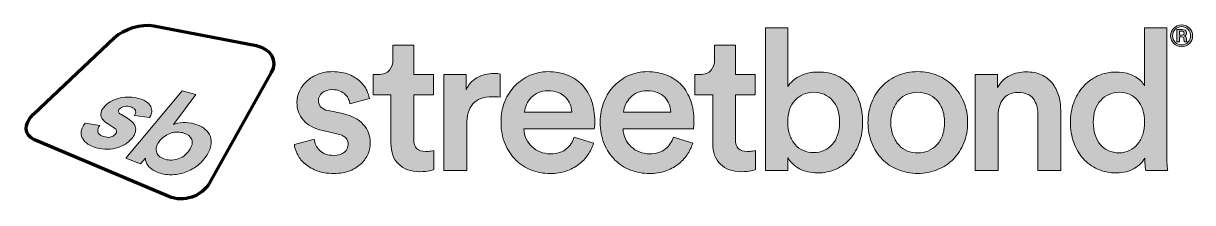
# Model space of a CAD drawing. Header units: inches. Extents: x 1.89 to 7.55, y -6.07 to -5.2.
import ezdxf

# ---------------------------------------------------------------- set-up
doc = ezdxf.new("R2010")
doc.units = ezdxf.units.IN
doc.header["$MEASUREMENT"] = 0
doc.layers.add('Layer 1', color=7, linetype='Continuous', lineweight=0)

# ---------------------------------------------------------------- blocks, each defined once
blk = doc.blocks.new('Block_0')
at = {"layer": 'Layer 1', "true_color": 0x231f20, "transparency": 33554687}
h = blk.add_hatch(color=250, dxfattribs=at)
h.dxf.hatch_style = 2
edge = h.paths.add_edge_path()
edge.add_spline(control_points=[(3.206, -5.7866), (3.2072, -5.7999), (3.2117, -5.8147), (3.2193, -5.831), (3.227, -5.8472), (3.2384, -5.8625), (3.2537, -5.8769), (3.269, -5.8912), (3.2885, -5.9031), (3.312, -5.9127), (3.3356, -5.9223), (3.3643, -5.927), (3.398, -5.927), (3.4273, -5.927), (3.4531, -5.9226), (3.4754, -5.9137), (3.4977, -5.9047), (3.516, -5.8931), (3.5304, -5.8788), (3.5447, -5.8644), (3.5555, -5.8485), (3.5629, -5.831), (3.5702, -5.8135), (3.5738, -5.7958), (3.5738, -5.778), (3.5738, -5.7436), (3.5625, -5.7138), (3.5399, -5.6886), (3.5173, -5.6634), (3.484, -5.6461), (3.4401, -5.6365), (3.4401, -5.6365), (3.3694, -5.6222), (3.3694, -5.6222), (3.3547, -5.619), (3.3432, -5.6133), (3.335, -5.605), (3.3267, -5.5967), (3.3225, -5.5862), (3.3225, -5.5735), (3.3225, -5.5588), (3.3287, -5.5462), (3.3412, -5.5357), (3.3536, -5.5252), (3.3697, -5.52), (3.3894, -5.52), (3.4047, -5.52), (3.4176, -5.5223), (3.4281, -5.5271), (3.4386, -5.5319), (3.4472, -5.5378), (3.4539, -5.5448), (3.4606, -5.5518), (3.4655, -5.5595), (3.4687, -5.5677), (3.4719, -5.576), (3.4741, -5.5833), (3.4754, -5.5897), (3.4754, -5.5897), (3.5691, -5.563), (3.5691, -5.563), (3.5672, -5.5515), (3.5629, -5.5383), (3.5562, -5.5233), (3.5495, -5.5083), (3.5391, -5.4942), (3.5251, -5.4808), (3.5111, -5.4674), (3.4931, -5.4561), (3.4711, -5.4469), (3.4492, -5.4376), (3.4219, -5.433), (3.3894, -5.433), (3.3652, -5.433), (3.3428, -5.437), (3.3221, -5.4449), (3.3013, -5.4529), (3.2834, -5.4637), (3.2681, -5.4774), (3.2528, -5.4911), (3.2407, -5.5071), (3.2318, -5.5252), (3.2228, -5.5434), (3.2184, -5.5626), (3.2184, -5.583), (3.2184, -5.6155), (3.2289, -5.644), (3.2499, -5.6685), (3.2709, -5.6931), (3.3021, -5.7098), (3.3436, -5.7187), (3.3436, -5.7187), (3.4124, -5.734), (3.4124, -5.734), (3.4308, -5.7378), (3.4445, -5.7442), (3.4535, -5.7531), (3.4624, -5.762), (3.4668, -5.7729), (3.4668, -5.7856), (3.4668, -5.8003), (3.4609, -5.8128), (3.4492, -5.8234), (3.4374, -5.8339), (3.42, -5.8391), (3.3971, -5.8391), (3.3671, -5.8391), (3.3443, -5.8312), (3.3287, -5.8152), (3.3131, -5.7993), (3.3044, -5.7808), (3.3025, -5.7598), (3.3025, -5.7598), (3.206, -5.7866), (3.206, -5.7866)], knot_values=[0, 0, 0, 0, 1, 1, 1, 2, 2, 2, 3, 3, 3, 4, 4, 4, 5, 5, 5, 6, 6, 6, 7, 7, 7, 8, 8, 8, 9, 9, 9, 10, 10, 10, 11, 11, 11, 12, 12, 12, 13, 13, 13, 14, 14, 14, 15, 15, 15, 16, 16, 16, 17, 17, 17, 18, 18, 18, 19, 19, 19, 20, 20, 20, 21, 21, 21, 22, 22, 22, 23, 23, 23, 24, 24, 24, 25, 25, 25, 26, 26, 26, 27, 27, 27, 28, 28, 28, 29, 29, 29, 30, 30, 30, 31, 31, 31, 32, 32, 32, 33, 33, 33, 34, 34, 34, 35, 35, 35, 36, 36, 36, 37, 37, 37, 38, 38, 38, 38], degree=3, periodic=0)
edge = h.paths.add_edge_path()
edge.add_spline(control_points=[(3.7838, -5.305), (3.7838, -5.305), (3.6835, -5.305), (3.6835, -5.305), (3.6835, -5.305), (3.6835, -5.3747), (3.6835, -5.3747), (3.6835, -5.3951), (3.6777, -5.4123), (3.6663, -5.4263), (3.6548, -5.4403), (3.6366, -5.4473), (3.6118, -5.4473), (3.6118, -5.4473), (3.5879, -5.4473), (3.5879, -5.4473), (3.5879, -5.4473), (3.5879, -5.5458), (3.5879, -5.5458), (3.5879, -5.5458), (3.6739, -5.5458), (3.6739, -5.5458), (3.6739, -5.5458), (3.6739, -5.7799), (3.6739, -5.7799), (3.6739, -5.8238), (3.6863, -5.8579), (3.7112, -5.8821), (3.736, -5.9063), (3.7701, -5.9184), (3.8134, -5.9184), (3.8338, -5.9184), (3.8494, -5.917), (3.8602, -5.9141), (3.871, -5.9113), (3.8781, -5.9092), (3.8812, -5.9079), (3.8812, -5.9079), (3.8812, -5.8162), (3.8812, -5.8162), (3.8787, -5.8168), (3.8736, -5.8176), (3.866, -5.8186), (3.8583, -5.8195), (3.8507, -5.82), (3.843, -5.82), (3.8226, -5.82), (3.8077, -5.8154), (3.7981, -5.8061), (3.7886, -5.7969), (3.7838, -5.7821), (3.7838, -5.7617), (3.7838, -5.7617), (3.7838, -5.5458), (3.7838, -5.5458), (3.7838, -5.5458), (3.8803, -5.5458), (3.8803, -5.5458), (3.8803, -5.5458), (3.8803, -5.4473), (3.8803, -5.4473), (3.8803, -5.4473), (3.7838, -5.4473), (3.7838, -5.4473), (3.7838, -5.4473), (3.7838, -5.305), (3.7838, -5.305)], knot_values=[0, 0, 0, 0, 1, 1, 1, 2, 2, 2, 3, 3, 3, 4, 4, 4, 5, 5, 5, 6, 6, 6, 7, 7, 7, 8, 8, 8, 9, 9, 9, 10, 10, 10, 11, 11, 11, 12, 12, 12, 13, 13, 13, 14, 14, 14, 15, 15, 15, 16, 16, 16, 17, 17, 17, 18, 18, 18, 19, 19, 19, 20, 20, 20, 21, 21, 21, 22, 22, 22, 22], degree=3, periodic=0)
edge = h.paths.add_edge_path()
edge.add_spline(control_points=[(4.2018, -5.4445), (4.1993, -5.4438), (4.1955, -5.4432), (4.1904, -5.4426), (4.1853, -5.4419), (4.1792, -5.4416), (4.1722, -5.4416), (4.1416, -5.4416), (4.1142, -5.4486), (4.09, -5.4626), (4.0658, -5.4766), (4.0483, -5.4964), (4.0375, -5.5219), (4.0375, -5.5219), (4.0375, -5.4473), (4.0375, -5.4473), (4.0375, -5.4473), (3.9295, -5.4473), (3.9295, -5.4473), (3.9295, -5.4473), (3.9295, -5.9127), (3.9295, -5.9127), (3.9295, -5.9127), (4.0403, -5.9127), (4.0403, -5.9127), (4.0403, -5.9127), (4.0403, -5.691), (4.0403, -5.691), (4.0403, -5.6471), (4.0504, -5.6133), (4.0704, -5.5897), (4.0905, -5.5662), (4.1222, -5.5544), (4.1655, -5.5544), (4.177, -5.5544), (4.1891, -5.5553), (4.2018, -5.5572), (4.2018, -5.5572), (4.2018, -5.4445), (4.2018, -5.4445)], knot_values=[0, 0, 0, 0, 1, 1, 1, 2, 2, 2, 3, 3, 3, 4, 4, 4, 5, 5, 5, 6, 6, 6, 7, 7, 7, 8, 8, 8, 9, 9, 9, 10, 10, 10, 11, 11, 11, 12, 12, 12, 13, 13, 13, 13], degree=3, periodic=0)
edge = h.paths.add_edge_path()
edge.add_spline(control_points=[(4.3203, -5.6289), (4.321, -5.6168), (4.3241, -5.6045), (4.3299, -5.5921), (4.3356, -5.5797), (4.3433, -5.5685), (4.3528, -5.5587), (4.3624, -5.5488), (4.374, -5.5408), (4.3877, -5.5348), (4.4014, -5.5287), (4.4168, -5.5257), (4.434, -5.5257), (4.4531, -5.5257), (4.4697, -5.5286), (4.4837, -5.5343), (4.4977, -5.54), (4.5095, -5.5477), (4.5191, -5.5572), (4.5286, -5.5668), (4.5358, -5.5778), (4.5406, -5.5902), (4.5454, -5.6026), (4.5481, -5.6155), (4.5487, -5.6289), (4.5487, -5.6289), (4.3203, -5.6289), (4.3203, -5.6289)], knot_values=[0, 0, 0, 0, 1, 1, 1, 2, 2, 2, 3, 3, 3, 4, 4, 4, 5, 5, 5, 6, 6, 6, 7, 7, 7, 8, 8, 8, 9, 9, 9, 9], degree=3, periodic=0)
edge = h.paths.add_edge_path()
edge.add_spline(control_points=[(4.5611, -5.7503), (4.5535, -5.7732), (4.5406, -5.7925), (4.5224, -5.8081), (4.5043, -5.8237), (4.4783, -5.8315), (4.4445, -5.8315), (4.4273, -5.8315), (4.4113, -5.8284), (4.3963, -5.8224), (4.3813, -5.8163), (4.3681, -5.8079), (4.3566, -5.7971), (4.3452, -5.7863), (4.3359, -5.7735), (4.3289, -5.7589), (4.3219, -5.7442), (4.3181, -5.728), (4.3175, -5.7101), (4.3175, -5.7101), (4.6576, -5.7101), (4.6576, -5.7101), (4.6583, -5.7088), (4.6589, -5.7049), (4.6596, -5.6982), (4.6602, -5.6915), (4.6605, -5.6837), (4.6605, -5.6748), (4.6605, -5.6378), (4.6554, -5.6045), (4.6452, -5.5749), (4.635, -5.5453), (4.6202, -5.52), (4.6008, -5.4989), (4.5813, -5.4779), (4.5575, -5.4617), (4.5291, -5.4502), (4.5008, -5.4387), (4.4687, -5.433), (4.4331, -5.433), (4.4038, -5.433), (4.3754, -5.4389), (4.348, -5.4507), (4.3206, -5.4625), (4.2964, -5.479), (4.2754, -5.5004), (4.2544, -5.5217), (4.2377, -5.5474), (4.2252, -5.5773), (4.2128, -5.6072), (4.2066, -5.6407), (4.2066, -5.6776), (4.2066, -5.7171), (4.2131, -5.7523), (4.2262, -5.7832), (4.2393, -5.8141), (4.2566, -5.8402), (4.2783, -5.8616), (4.2999, -5.8829), (4.3251, -5.8992), (4.3538, -5.9103), (4.3824, -5.9214), (4.4127, -5.927), (4.4445, -5.927), (4.4726, -5.927), (4.4981, -5.9232), (4.521, -5.9156), (4.5439, -5.9079), (4.5643, -5.8974), (4.5821, -5.884), (4.6, -5.8706), (4.6149, -5.855), (4.6271, -5.8372), (4.6392, -5.8194), (4.6484, -5.8003), (4.6548, -5.7799), (4.6548, -5.7799), (4.5611, -5.7503), (4.5611, -5.7503)], knot_values=[0, 0, 0, 0, 1, 1, 1, 2, 2, 2, 3, 3, 3, 4, 4, 4, 5, 5, 5, 6, 6, 6, 7, 7, 7, 8, 8, 8, 9, 9, 9, 10, 10, 10, 11, 11, 11, 12, 12, 12, 13, 13, 13, 14, 14, 14, 15, 15, 15, 16, 16, 16, 17, 17, 17, 18, 18, 18, 19, 19, 19, 20, 20, 20, 21, 21, 21, 22, 22, 22, 23, 23, 23, 24, 24, 24, 25, 25, 25, 26, 26, 26, 26], degree=3, periodic=0)
edge = h.paths.add_edge_path()
edge.add_spline(control_points=[(4.8003, -5.6289), (4.801, -5.6168), (4.8042, -5.6045), (4.8099, -5.5921), (4.8156, -5.5797), (4.8233, -5.5685), (4.8328, -5.5587), (4.8424, -5.5488), (4.854, -5.5408), (4.8677, -5.5348), (4.8814, -5.5287), (4.8969, -5.5257), (4.9141, -5.5257), (4.9332, -5.5257), (4.9497, -5.5286), (4.9638, -5.5343), (4.9778, -5.54), (4.9896, -5.5477), (4.9991, -5.5572), (5.0087, -5.5668), (5.0158, -5.5778), (5.0206, -5.5902), (5.0254, -5.6026), (5.0281, -5.6155), (5.0287, -5.6289), (5.0287, -5.6289), (4.8003, -5.6289), (4.8003, -5.6289)], knot_values=[0, 0, 0, 0, 1, 1, 1, 2, 2, 2, 3, 3, 3, 4, 4, 4, 5, 5, 5, 6, 6, 6, 7, 7, 7, 8, 8, 8, 9, 9, 9, 9], degree=3, periodic=0)
edge = h.paths.add_edge_path()
edge.add_spline(control_points=[(5.0412, -5.7503), (5.0335, -5.7732), (5.0206, -5.7925), (5.0024, -5.8081), (4.9843, -5.8237), (4.9583, -5.8315), (4.9246, -5.8315), (4.9074, -5.8315), (4.8913, -5.8284), (4.8763, -5.8224), (4.8613, -5.8163), (4.8481, -5.8079), (4.8367, -5.7971), (4.8252, -5.7863), (4.816, -5.7735), (4.8089, -5.7589), (4.8019, -5.7442), (4.7981, -5.728), (4.7975, -5.7101), (4.7975, -5.7101), (5.1377, -5.7101), (5.1377, -5.7101), (5.1383, -5.7088), (5.1389, -5.7049), (5.1396, -5.6982), (5.1402, -5.6915), (5.1405, -5.6837), (5.1405, -5.6748), (5.1405, -5.6378), (5.1354, -5.6045), (5.1252, -5.5749), (5.115, -5.5453), (5.1002, -5.52), (5.0808, -5.4989), (5.0614, -5.4779), (5.0375, -5.4617), (5.0091, -5.4502), (4.9808, -5.4387), (4.9488, -5.433), (4.9131, -5.433), (4.8838, -5.433), (4.8554, -5.4389), (4.8281, -5.4507), (4.8007, -5.4625), (4.7765, -5.479), (4.7554, -5.5004), (4.7344, -5.5217), (4.7177, -5.5474), (4.7053, -5.5773), (4.6928, -5.6072), (4.6866, -5.6407), (4.6866, -5.6776), (4.6866, -5.7171), (4.6932, -5.7523), (4.7062, -5.7832), (4.7193, -5.8141), (4.7366, -5.8402), (4.7583, -5.8616), (4.78, -5.8829), (4.8051, -5.8992), (4.8338, -5.9103), (4.8625, -5.9214), (4.8927, -5.927), (4.9246, -5.927), (4.9526, -5.927), (4.9781, -5.9232), (5.001, -5.9156), (5.024, -5.9079), (5.0443, -5.8974), (5.0622, -5.884), (5.08, -5.8706), (5.095, -5.855), (5.1071, -5.8372), (5.1192, -5.8194), (5.1284, -5.8003), (5.1348, -5.7799), (5.1348, -5.7799), (5.0412, -5.7503), (5.0412, -5.7503)], knot_values=[0, 0, 0, 0, 1, 1, 1, 2, 2, 2, 3, 3, 3, 4, 4, 4, 5, 5, 5, 6, 6, 6, 7, 7, 7, 8, 8, 8, 9, 9, 9, 10, 10, 10, 11, 11, 11, 12, 12, 12, 13, 13, 13, 14, 14, 14, 15, 15, 15, 16, 16, 16, 17, 17, 17, 18, 18, 18, 19, 19, 19, 20, 20, 20, 21, 21, 21, 22, 22, 22, 23, 23, 23, 24, 24, 24, 25, 25, 25, 26, 26, 26, 26], degree=3, periodic=0)
edge = h.paths.add_edge_path()
edge.add_spline(control_points=[(5.3412, -5.305), (5.3412, -5.305), (5.2409, -5.305), (5.2409, -5.305), (5.2409, -5.305), (5.2409, -5.3747), (5.2409, -5.3747), (5.2409, -5.3951), (5.2351, -5.4123), (5.2237, -5.4263), (5.2122, -5.4403), (5.194, -5.4473), (5.1692, -5.4473), (5.1692, -5.4473), (5.1453, -5.4473), (5.1453, -5.4473), (5.1453, -5.4473), (5.1453, -5.5458), (5.1453, -5.5458), (5.1453, -5.5458), (5.2313, -5.5458), (5.2313, -5.5458), (5.2313, -5.5458), (5.2313, -5.7799), (5.2313, -5.7799), (5.2313, -5.8238), (5.2437, -5.8579), (5.2686, -5.8821), (5.2934, -5.9063), (5.3275, -5.9184), (5.3708, -5.9184), (5.3912, -5.9184), (5.4068, -5.917), (5.4176, -5.9141), (5.4285, -5.9113), (5.4355, -5.9092), (5.4387, -5.9079), (5.4387, -5.9079), (5.4387, -5.8162), (5.4387, -5.8162), (5.4361, -5.8168), (5.431, -5.8176), (5.4234, -5.8186), (5.4157, -5.8195), (5.4081, -5.82), (5.4004, -5.82), (5.38, -5.82), (5.3651, -5.8154), (5.3555, -5.8061), (5.346, -5.7969), (5.3412, -5.7821), (5.3412, -5.7617), (5.3412, -5.7617), (5.3412, -5.5458), (5.3412, -5.5458), (5.3412, -5.5458), (5.4377, -5.5458), (5.4377, -5.5458), (5.4377, -5.5458), (5.4377, -5.4473), (5.4377, -5.4473), (5.4377, -5.4473), (5.3412, -5.4473), (5.3412, -5.4473), (5.3412, -5.4473), (5.3412, -5.305), (5.3412, -5.305)], knot_values=[0, 0, 0, 0, 1, 1, 1, 2, 2, 2, 3, 3, 3, 4, 4, 4, 5, 5, 5, 6, 6, 6, 7, 7, 7, 8, 8, 8, 9, 9, 9, 10, 10, 10, 11, 11, 11, 12, 12, 12, 13, 13, 13, 14, 14, 14, 15, 15, 15, 16, 16, 16, 17, 17, 17, 18, 18, 18, 19, 19, 19, 20, 20, 20, 21, 21, 21, 22, 22, 22, 22], degree=3, periodic=0)
edge = h.paths.add_edge_path()
edge.add_spline(control_points=[(5.5949, -5.9127), (5.5949, -5.9127), (5.5949, -5.8506), (5.5949, -5.8506), (5.6083, -5.8729), (5.6272, -5.8907), (5.6517, -5.9041), (5.6763, -5.9175), (5.7051, -5.9242), (5.7382, -5.9242), (5.772, -5.9242), (5.8024, -5.9179), (5.8295, -5.9055), (5.8565, -5.8931), (5.8795, -5.8759), (5.8983, -5.8539), (5.9171, -5.832), (5.9316, -5.8058), (5.9418, -5.7756), (5.9519, -5.7453), (5.957, -5.7127), (5.957, -5.6776), (5.957, -5.6432), (5.9524, -5.6114), (5.9432, -5.5821), (5.9339, -5.5528), (5.9203, -5.5271), (5.9021, -5.5051), (5.8839, -5.4832), (5.8615, -5.466), (5.8347, -5.4535), (5.808, -5.4411), (5.7771, -5.4349), (5.742, -5.4349), (5.7057, -5.4349), (5.675, -5.4419), (5.6498, -5.4559), (5.6246, -5.47), (5.6067, -5.4862), (5.5958, -5.5047), (5.5958, -5.5047), (5.5958, -5.2209), (5.5958, -5.2209), (5.5958, -5.2209), (5.4869, -5.2209), (5.4869, -5.2209), (5.4869, -5.2209), (5.4869, -5.9127), (5.4869, -5.9127), (5.4869, -5.9127), (5.5949, -5.9127), (5.5949, -5.9127)], knot_values=[0, 0, 0, 0, 1, 1, 1, 2, 2, 2, 3, 3, 3, 4, 4, 4, 5, 5, 5, 6, 6, 6, 7, 7, 7, 8, 8, 8, 9, 9, 9, 10, 10, 10, 11, 11, 11, 12, 12, 12, 13, 13, 13, 14, 14, 14, 15, 15, 15, 16, 16, 16, 17, 17, 17, 17], degree=3, periodic=0)
edge = h.paths.add_edge_path()
edge.add_spline(control_points=[(6.6132, -5.6442), (6.6132, -5.6136), (6.6213, -5.5877), (6.6376, -5.5663), (6.6538, -5.545), (6.6779, -5.5343), (6.7097, -5.5343), (6.7448, -5.5343), (6.7694, -5.5443), (6.7838, -5.5644), (6.7981, -5.5845), (6.8053, -5.6088), (6.8053, -5.6375), (6.8053, -5.6375), (6.8053, -5.9127), (6.8053, -5.9127), (6.8053, -5.9127), (6.9161, -5.9127), (6.9161, -5.9127), (6.9161, -5.9127), (6.9161, -5.6184), (6.9161, -5.6184), (6.9161, -5.5929), (6.9126, -5.569), (6.9056, -5.5467), (6.8986, -5.5244), (6.8883, -5.5048), (6.8746, -5.4879), (6.8609, -5.4711), (6.8435, -5.4578), (6.8225, -5.4483), (6.8015, -5.4387), (6.7766, -5.434), (6.748, -5.434), (6.7218, -5.434), (6.6962, -5.4399), (6.671, -5.4516), (6.6459, -5.4634), (6.6256, -5.4827), (6.6104, -5.5094), (6.6104, -5.5094), (6.6104, -5.4473), (6.6104, -5.4473), (6.6104, -5.4473), (6.5024, -5.4473), (6.5024, -5.4473), (6.5024, -5.4473), (6.5024, -5.9127), (6.5024, -5.9127), (6.5024, -5.9127), (6.6132, -5.9127), (6.6132, -5.9127), (6.6132, -5.9127), (6.6132, -5.6442), (6.6132, -5.6442)], knot_values=[0, 0, 0, 0, 1, 1, 1, 2, 2, 2, 3, 3, 3, 4, 4, 4, 5, 5, 5, 6, 6, 6, 7, 7, 7, 8, 8, 8, 9, 9, 9, 10, 10, 10, 11, 11, 11, 12, 12, 12, 13, 13, 13, 14, 14, 14, 15, 15, 15, 16, 16, 16, 17, 17, 17, 18, 18, 18, 18], degree=3, periodic=0)
edge = h.paths.add_edge_path()
edge.add_spline(control_points=[(7.4294, -5.2209), (7.4294, -5.2209), (7.3214, -5.2209), (7.3214, -5.2209), (7.3214, -5.2209), (7.3214, -5.5018), (7.3214, -5.5018), (7.3176, -5.4942), (7.3121, -5.4865), (7.3051, -5.4789), (7.2981, -5.4712), (7.289, -5.4641), (7.2779, -5.4574), (7.2668, -5.4507), (7.2535, -5.4453), (7.2382, -5.4411), (7.223, -5.437), (7.2051, -5.4349), (7.1847, -5.4349), (7.1522, -5.4349), (7.1223, -5.4413), (7.0949, -5.454), (7.0675, -5.4668), (7.0441, -5.4843), (7.0247, -5.5066), (7.0052, -5.5289), (6.9901, -5.5548), (6.9793, -5.5845), (6.9684, -5.6141), (6.963, -5.6455), (6.963, -5.6786), (6.963, -5.7136), (6.9684, -5.7461), (6.9793, -5.7761), (6.9901, -5.806), (7.0052, -5.832), (7.0247, -5.8539), (7.0441, -5.8759), (7.0675, -5.8931), (7.0949, -5.9055), (7.1223, -5.9179), (7.1529, -5.9242), (7.1866, -5.9242), (7.2198, -5.9242), (7.2481, -5.9171), (7.2717, -5.9031), (7.2953, -5.8891), (7.3125, -5.8722), (7.3233, -5.8525), (7.3233, -5.862), (7.3238, -5.8732), (7.3247, -5.8859), (7.3257, -5.8987), (7.3268, -5.9076), (7.3281, -5.9127), (7.3281, -5.9127), (7.4341, -5.9127), (7.4341, -5.9127), (7.4335, -5.9089), (7.4325, -5.899), (7.4313, -5.8831), (7.43, -5.8672), (7.4294, -5.8487), (7.4294, -5.8276), (7.4294, -5.8276), (7.4294, -5.2209), (7.4294, -5.2209)], knot_values=[0, 0, 0, 0, 1, 1, 1, 2, 2, 2, 3, 3, 3, 4, 4, 4, 5, 5, 5, 6, 6, 6, 7, 7, 7, 8, 8, 8, 9, 9, 9, 10, 10, 10, 11, 11, 11, 12, 12, 12, 13, 13, 13, 14, 14, 14, 15, 15, 15, 16, 16, 16, 17, 17, 17, 18, 18, 18, 19, 19, 19, 20, 20, 20, 21, 21, 21, 22, 22, 22, 22], degree=3, periodic=0)
edge = h.paths.add_edge_path()
edge.add_spline(control_points=[(7.5019, -5.2057), (7.4714, -5.2057), (7.4484, -5.2302), (7.4484, -5.259), (7.4484, -5.2887), (7.4723, -5.3124), (7.5018, -5.3124), (7.531, -5.3124), (7.5548, -5.2887), (7.5548, -5.259), (7.5548, -5.2301), (7.5317, -5.2057), (7.5021, -5.2057), (7.5021, -5.2057), (7.5019, -5.2057), (7.5019, -5.2057)], knot_values=[0, 0, 0, 0, 1, 1, 1, 2, 2, 2, 3, 3, 3, 4, 4, 4, 5, 5, 5, 5], degree=3, periodic=0)
edge = h.paths.add_edge_path()
edge.add_spline(control_points=[(7.5018, -5.2146), (7.5267, -5.2146), (7.5452, -5.2351), (7.5452, -5.259), (7.5452, -5.284), (7.5257, -5.3035), (7.5018, -5.3035), (7.4777, -5.3035), (7.458, -5.2837), (7.458, -5.259), (7.458, -5.2348), (7.4769, -5.2146), (7.5016, -5.2146), (7.5016, -5.2146), (7.5018, -5.2146), (7.5018, -5.2146)], knot_values=[0, 0, 0, 0, 1, 1, 1, 2, 2, 2, 3, 3, 3, 4, 4, 4, 5, 5, 5, 5], degree=3, periodic=0)
edge = h.paths.add_edge_path()
edge.add_spline(control_points=[(7.4788, -5.2287), (7.4788, -5.2287), (7.4788, -5.2887), (7.4788, -5.2887), (7.4788, -5.2887), (7.4909, -5.2887), (7.4909, -5.2887), (7.4909, -5.2887), (7.4909, -5.2645), (7.4909, -5.2645), (7.4909, -5.2645), (7.5002, -5.2645), (7.5002, -5.2645), (7.5115, -5.2645), (7.5124, -5.2699), (7.5128, -5.2745), (7.5132, -5.2788), (7.5136, -5.2867), (7.5147, -5.2887), (7.5147, -5.2887), (7.5264, -5.2887), (7.5264, -5.2887), (7.5253, -5.2858), (7.5253, -5.2847), (7.5246, -5.2738), (7.5241, -5.2654), (7.521, -5.262), (7.5156, -5.26), (7.5236, -5.2565), (7.5257, -5.2508), (7.5257, -5.2454), (7.5257, -5.2323), (7.5136, -5.2287), (7.5041, -5.2287), (7.5041, -5.2287), (7.4788, -5.2287), (7.4788, -5.2287)], knot_values=[0, 0, 0, 0, 1, 1, 1, 2, 2, 2, 3, 3, 3, 4, 4, 4, 5, 5, 5, 6, 6, 6, 7, 7, 7, 8, 8, 8, 9, 9, 9, 10, 10, 10, 11, 11, 11, 12, 12, 12, 12], degree=3, periodic=0)
edge = h.paths.add_edge_path()
edge.add_spline(control_points=[(7.5022, -5.2373), (7.5057, -5.2373), (7.5138, -5.2373), (7.5138, -5.2462), (7.5138, -5.2564), (7.5046, -5.2563), (7.5011, -5.2564), (7.5011, -5.2564), (7.4909, -5.2564), (7.4909, -5.2564), (7.4909, -5.2564), (7.4909, -5.2373), (7.4909, -5.2373), (7.4909, -5.2373), (7.5022, -5.2373), (7.5022, -5.2373)], knot_values=[0, 0, 0, 0, 1, 1, 1, 2, 2, 2, 3, 3, 3, 4, 4, 4, 5, 5, 5, 5], degree=3, periodic=0)
edge = h.paths.add_edge_path()
edge.add_spline(control_points=[(5.8099, -5.7866), (5.7863, -5.8127), (5.7564, -5.8257), (5.7201, -5.8257), (5.7022, -5.8257), (5.6857, -5.8224), (5.6704, -5.8157), (5.6551, -5.809), (5.6419, -5.7993), (5.6307, -5.7866), (5.6196, -5.7738), (5.6108, -5.7584), (5.6044, -5.7402), (5.5981, -5.7221), (5.5949, -5.7015), (5.5949, -5.6786), (5.5949, -5.6321), (5.6068, -5.5963), (5.6307, -5.5711), (5.6546, -5.5459), (5.6844, -5.5333), (5.7201, -5.5333), (5.757, -5.5333), (5.7871, -5.5459), (5.8104, -5.5711), (5.8336, -5.5963), (5.8452, -5.6321), (5.8452, -5.6786), (5.8452, -5.7244), (5.8334, -5.7604), (5.8099, -5.7866)], knot_values=[0, 0, 0, 0, 1, 1, 1, 2, 2, 2, 3, 3, 3, 4, 4, 4, 5, 5, 5, 6, 6, 6, 7, 7, 7, 8, 8, 8, 9, 9, 9, 10, 10, 10, 10], degree=3, periodic=0)
edge.add_line((5.8099, -5.7866), (5.8099, -5.7866))
edge = h.paths.add_edge_path()
edge.add_spline(control_points=[(6.1747, -5.8181), (6.159, -5.8117), (6.1454, -5.8023), (6.1336, -5.7899), (6.1218, -5.7775), (6.1122, -5.762), (6.1049, -5.7436), (6.0976, -5.7251), (6.0939, -5.7038), (6.0939, -5.6795), (6.0939, -5.6553), (6.0976, -5.6341), (6.1049, -5.616), (6.1122, -5.5978), (6.1218, -5.5825), (6.1336, -5.5701), (6.1454, -5.5577), (6.159, -5.5485), (6.1747, -5.5424), (6.1903, -5.5364), (6.2067, -5.5333), (6.2239, -5.5333), (6.2411, -5.5333), (6.2575, -5.5364), (6.2731, -5.5424), (6.2887, -5.5485), (6.3026, -5.5577), (6.3147, -5.5701), (6.3268, -5.5825), (6.3363, -5.5978), (6.3433, -5.616), (6.3503, -5.6341), (6.3538, -5.6553), (6.3538, -5.6795), (6.3538, -5.7038), (6.3503, -5.7251), (6.3433, -5.7436), (6.3363, -5.762), (6.3268, -5.7775), (6.3147, -5.7899), (6.3026, -5.8023), (6.2887, -5.8117), (6.2731, -5.8181), (6.2575, -5.8245), (6.2411, -5.8276), (6.2239, -5.8276), (6.2067, -5.8276), (6.1903, -5.8245), (6.1747, -5.8181)], knot_values=[0, 0, 0, 0, 1, 1, 1, 2, 2, 2, 3, 3, 3, 4, 4, 4, 5, 5, 5, 6, 6, 6, 7, 7, 7, 8, 8, 8, 9, 9, 9, 10, 10, 10, 11, 11, 11, 12, 12, 12, 13, 13, 13, 14, 14, 14, 15, 15, 15, 16, 16, 16, 16], degree=3, periodic=0)
edge.add_line((6.1747, -5.8181), (6.1747, -5.8181))
edge = h.paths.add_edge_path()
edge.add_spline(control_points=[(6.1278, -5.4516), (6.0982, -5.4641), (6.0727, -5.4813), (6.0514, -5.5032), (6.03, -5.5252), (6.0133, -5.5512), (6.0012, -5.5811), (5.9891, -5.6111), (5.9831, -5.6439), (5.9831, -5.6795), (5.9831, -5.7152), (5.9891, -5.7482), (6.0012, -5.7784), (6.0133, -5.8087), (6.03, -5.8348), (6.0514, -5.8568), (6.0727, -5.8788), (6.0982, -5.896), (6.1278, -5.9084), (6.1575, -5.9208), (6.1895, -5.927), (6.2239, -5.927), (6.2589, -5.927), (6.2911, -5.9208), (6.3204, -5.9084), (6.3497, -5.896), (6.3752, -5.8788), (6.3968, -5.8568), (6.4185, -5.8348), (6.4354, -5.8087), (6.4475, -5.7784), (6.4596, -5.7482), (6.4656, -5.7152), (6.4656, -5.6795), (6.4656, -5.6439), (6.4596, -5.6111), (6.4475, -5.5811), (6.4354, -5.5512), (6.4185, -5.5252), (6.3968, -5.5032), (6.3752, -5.4813), (6.3497, -5.4641), (6.3204, -5.4516), (6.2911, -5.4392), (6.2589, -5.433), (6.2239, -5.433), (6.1895, -5.433), (6.1575, -5.4392), (6.1278, -5.4516)], knot_values=[0, 0, 0, 0, 1, 1, 1, 2, 2, 2, 3, 3, 3, 4, 4, 4, 5, 5, 5, 6, 6, 6, 7, 7, 7, 8, 8, 8, 9, 9, 9, 10, 10, 10, 11, 11, 11, 12, 12, 12, 13, 13, 13, 14, 14, 14, 15, 15, 15, 16, 16, 16, 16], degree=3, periodic=0)
edge.add_line((6.1278, -5.4516), (6.1278, -5.4516))
edge = h.paths.add_edge_path()
edge.add_spline(control_points=[(7.1097, -5.5725), (7.1336, -5.5464), (7.1637, -5.5333), (7.2, -5.5333), (7.2363, -5.5333), (7.2658, -5.5462), (7.2884, -5.572), (7.311, -5.5978), (7.3223, -5.633), (7.3223, -5.6776), (7.3223, -5.6999), (7.3193, -5.7202), (7.3133, -5.7383), (7.3072, -5.7565), (7.2988, -5.7721), (7.2879, -5.7851), (7.2771, -5.7982), (7.264, -5.8084), (7.2488, -5.8157), (7.2335, -5.823), (7.2169, -5.8267), (7.1991, -5.8267), (7.1608, -5.8267), (7.1304, -5.8132), (7.1078, -5.7861), (7.0852, -5.759), (7.0739, -5.7232), (7.0739, -5.6786), (7.0739, -5.634), (7.0858, -5.5986), (7.1097, -5.5725)], knot_values=[0, 0, 0, 0, 1, 1, 1, 2, 2, 2, 3, 3, 3, 4, 4, 4, 5, 5, 5, 6, 6, 6, 7, 7, 7, 8, 8, 8, 9, 9, 9, 10, 10, 10, 10], degree=3, periodic=0)
edge.add_line((7.1097, -5.5725), (7.1097, -5.5725))
at = {"layer": 'Layer 1'}
for points, knots in [([(7.5019, -5.2057), (7.4714, -5.2057), (7.4484, -5.2302), (7.4484, -5.259), (7.4484, -5.2887), (7.4723, -5.3124), (7.5018, -5.3124), (7.531, -5.3124), (7.5548, -5.2887), (7.5548, -5.259), (7.5548, -5.2301), (7.5317, -5.2057), (7.5021, -5.2057), (7.5021, -5.2057), (7.5019, -5.2057), (7.5019, -5.2057)], [0, 0, 0, 0, 1, 1, 1, 2, 2, 2, 3, 3, 3, 4, 4, 4, 5, 5, 5, 5]), ([(5.5949, -5.9127), (5.5949, -5.9127), (5.5949, -5.8506), (5.5949, -5.8506), (5.6083, -5.8729), (5.6272, -5.8907), (5.6517, -5.9041), (5.6763, -5.9175), (5.7051, -5.9242), (5.7382, -5.9242), (5.772, -5.9242), (5.8024, -5.9179), (5.8295, -5.9055), (5.8565, -5.8931), (5.8795, -5.8759), (5.8983, -5.8539), (5.9171, -5.832), (5.9316, -5.8058), (5.9418, -5.7756), (5.9519, -5.7453), (5.957, -5.7127), (5.957, -5.6776), (5.957, -5.6432), (5.9524, -5.6114), (5.9432, -5.5821), (5.9339, -5.5528), (5.9203, -5.5271), (5.9021, -5.5051), (5.8839, -5.4832), (5.8615, -5.466), (5.8347, -5.4535), (5.808, -5.4411), (5.7771, -5.4349), (5.742, -5.4349), (5.7057, -5.4349), (5.675, -5.4419), (5.6498, -5.4559), (5.6246, -5.47), (5.6067, -5.4862), (5.5958, -5.5047), (5.5958, -5.5047), (5.5958, -5.2209), (5.5958, -5.2209), (5.5958, -5.2209), (5.4869, -5.2209), (5.4869, -5.2209), (5.4869, -5.2209), (5.4869, -5.9127), (5.4869, -5.9127), (5.4869, -5.9127), (5.5949, -5.9127), (5.5949, -5.9127)], [0, 0, 0, 0, 1, 1, 1, 2, 2, 2, 3, 3, 3, 4, 4, 4, 5, 5, 5, 6, 6, 6, 7, 7, 7, 8, 8, 8, 9, 9, 9, 10, 10, 10, 11, 11, 11, 12, 12, 12, 13, 13, 13, 14, 14, 14, 15, 15, 15, 16, 16, 16, 17, 17, 17, 17]), ([(7.4294, -5.2209), (7.4294, -5.2209), (7.3214, -5.2209), (7.3214, -5.2209), (7.3214, -5.2209), (7.3214, -5.5018), (7.3214, -5.5018), (7.3176, -5.4942), (7.3121, -5.4865), (7.3051, -5.4789), (7.2981, -5.4712), (7.289, -5.4641), (7.2779, -5.4574), (7.2668, -5.4507), (7.2535, -5.4453), (7.2382, -5.4411), (7.223, -5.437), (7.2051, -5.4349), (7.1847, -5.4349), (7.1522, -5.4349), (7.1223, -5.4413), (7.0949, -5.454), (7.0675, -5.4668), (7.0441, -5.4843), (7.0247, -5.5066), (7.0052, -5.5289), (6.9901, -5.5548), (6.9793, -5.5845), (6.9684, -5.6141), (6.963, -5.6455), (6.963, -5.6786), (6.963, -5.7136), (6.9684, -5.7461), (6.9793, -5.7761), (6.9901, -5.806), (7.0052, -5.832), (7.0247, -5.8539), (7.0441, -5.8759), (7.0675, -5.8931), (7.0949, -5.9055), (7.1223, -5.9179), (7.1529, -5.9242), (7.1866, -5.9242), (7.2198, -5.9242), (7.2481, -5.9171), (7.2717, -5.9031), (7.2953, -5.8891), (7.3125, -5.8722), (7.3233, -5.8525), (7.3233, -5.862), (7.3238, -5.8732), (7.3247, -5.8859), (7.3257, -5.8987), (7.3268, -5.9076), (7.3281, -5.9127), (7.3281, -5.9127), (7.4341, -5.9127), (7.4341, -5.9127), (7.4335, -5.9089), (7.4325, -5.899), (7.4313, -5.8831), (7.43, -5.8672), (7.4294, -5.8487), (7.4294, -5.8276), (7.4294, -5.8276), (7.4294, -5.2209), (7.4294, -5.2209)], [0, 0, 0, 0, 1, 1, 1, 2, 2, 2, 3, 3, 3, 4, 4, 4, 5, 5, 5, 6, 6, 6, 7, 7, 7, 8, 8, 8, 9, 9, 9, 10, 10, 10, 11, 11, 11, 12, 12, 12, 13, 13, 13, 14, 14, 14, 15, 15, 15, 16, 16, 16, 17, 17, 17, 18, 18, 18, 19, 19, 19, 20, 20, 20, 21, 21, 21, 22, 22, 22, 22]), ([(7.5018, -5.2146), (7.5267, -5.2146), (7.5452, -5.2351), (7.5452, -5.259), (7.5452, -5.284), (7.5257, -5.3035), (7.5018, -5.3035), (7.4777, -5.3035), (7.458, -5.2837), (7.458, -5.259), (7.458, -5.2348), (7.4769, -5.2146), (7.5016, -5.2146), (7.5016, -5.2146), (7.5018, -5.2146), (7.5018, -5.2146)], [0, 0, 0, 0, 1, 1, 1, 2, 2, 2, 3, 3, 3, 4, 4, 4, 5, 5, 5, 5]), ([(7.4788, -5.2287), (7.4788, -5.2287), (7.4788, -5.2887), (7.4788, -5.2887), (7.4788, -5.2887), (7.4909, -5.2887), (7.4909, -5.2887), (7.4909, -5.2887), (7.4909, -5.2645), (7.4909, -5.2645), (7.4909, -5.2645), (7.5002, -5.2645), (7.5002, -5.2645), (7.5115, -5.2645), (7.5124, -5.2699), (7.5128, -5.2745), (7.5132, -5.2788), (7.5136, -5.2867), (7.5147, -5.2887), (7.5147, -5.2887), (7.5264, -5.2887), (7.5264, -5.2887), (7.5253, -5.2858), (7.5253, -5.2847), (7.5246, -5.2738), (7.5241, -5.2654), (7.521, -5.262), (7.5156, -5.26), (7.5236, -5.2565), (7.5257, -5.2508), (7.5257, -5.2454), (7.5257, -5.2323), (7.5136, -5.2287), (7.5041, -5.2287), (7.5041, -5.2287), (7.4788, -5.2287), (7.4788, -5.2287)], [0, 0, 0, 0, 1, 1, 1, 2, 2, 2, 3, 3, 3, 4, 4, 4, 5, 5, 5, 6, 6, 6, 7, 7, 7, 8, 8, 8, 9, 9, 9, 10, 10, 10, 11, 11, 11, 12, 12, 12, 12]), ([(7.5022, -5.2373), (7.5057, -5.2373), (7.5138, -5.2373), (7.5138, -5.2462), (7.5138, -5.2564), (7.5046, -5.2563), (7.5011, -5.2564), (7.5011, -5.2564), (7.4909, -5.2564), (7.4909, -5.2564), (7.4909, -5.2564), (7.4909, -5.2373), (7.4909, -5.2373), (7.4909, -5.2373), (7.5022, -5.2373), (7.5022, -5.2373)], [0, 0, 0, 0, 1, 1, 1, 2, 2, 2, 3, 3, 3, 4, 4, 4, 5, 5, 5, 5]), ([(3.7838, -5.305), (3.7838, -5.305), (3.6835, -5.305), (3.6835, -5.305), (3.6835, -5.305), (3.6835, -5.3747), (3.6835, -5.3747), (3.6835, -5.3951), (3.6777, -5.4123), (3.6663, -5.4263), (3.6548, -5.4403), (3.6366, -5.4473), (3.6118, -5.4473), (3.6118, -5.4473), (3.5879, -5.4473), (3.5879, -5.4473), (3.5879, -5.4473), (3.5879, -5.5458), (3.5879, -5.5458), (3.5879, -5.5458), (3.6739, -5.5458), (3.6739, -5.5458), (3.6739, -5.5458), (3.6739, -5.7799), (3.6739, -5.7799), (3.6739, -5.8238), (3.6863, -5.8579), (3.7112, -5.8821), (3.736, -5.9063), (3.7701, -5.9184), (3.8134, -5.9184), (3.8338, -5.9184), (3.8494, -5.917), (3.8602, -5.9141), (3.871, -5.9113), (3.8781, -5.9092), (3.8812, -5.9079), (3.8812, -5.9079), (3.8812, -5.8162), (3.8812, -5.8162), (3.8787, -5.8168), (3.8736, -5.8176), (3.866, -5.8186), (3.8583, -5.8195), (3.8507, -5.82), (3.843, -5.82), (3.8226, -5.82), (3.8077, -5.8154), (3.7981, -5.8061), (3.7886, -5.7969), (3.7838, -5.7821), (3.7838, -5.7617), (3.7838, -5.7617), (3.7838, -5.5458), (3.7838, -5.5458), (3.7838, -5.5458), (3.8803, -5.5458), (3.8803, -5.5458), (3.8803, -5.5458), (3.8803, -5.4473), (3.8803, -5.4473), (3.8803, -5.4473), (3.7838, -5.4473), (3.7838, -5.4473), (3.7838, -5.4473), (3.7838, -5.305), (3.7838, -5.305)], [0, 0, 0, 0, 1, 1, 1, 2, 2, 2, 3, 3, 3, 4, 4, 4, 5, 5, 5, 6, 6, 6, 7, 7, 7, 8, 8, 8, 9, 9, 9, 10, 10, 10, 11, 11, 11, 12, 12, 12, 13, 13, 13, 14, 14, 14, 15, 15, 15, 16, 16, 16, 17, 17, 17, 18, 18, 18, 19, 19, 19, 20, 20, 20, 21, 21, 21, 22, 22, 22, 22]), ([(5.3412, -5.305), (5.3412, -5.305), (5.2409, -5.305), (5.2409, -5.305), (5.2409, -5.305), (5.2409, -5.3747), (5.2409, -5.3747), (5.2409, -5.3951), (5.2351, -5.4123), (5.2237, -5.4263), (5.2122, -5.4403), (5.194, -5.4473), (5.1692, -5.4473), (5.1692, -5.4473), (5.1453, -5.4473), (5.1453, -5.4473), (5.1453, -5.4473), (5.1453, -5.5458), (5.1453, -5.5458), (5.1453, -5.5458), (5.2313, -5.5458), (5.2313, -5.5458), (5.2313, -5.5458), (5.2313, -5.7799), (5.2313, -5.7799), (5.2313, -5.8238), (5.2437, -5.8579), (5.2686, -5.8821), (5.2934, -5.9063), (5.3275, -5.9184), (5.3708, -5.9184), (5.3912, -5.9184), (5.4068, -5.917), (5.4176, -5.9141), (5.4285, -5.9113), (5.4355, -5.9092), (5.4387, -5.9079), (5.4387, -5.9079), (5.4387, -5.8162), (5.4387, -5.8162), (5.4361, -5.8168), (5.431, -5.8176), (5.4234, -5.8186), (5.4157, -5.8195), (5.4081, -5.82), (5.4004, -5.82), (5.38, -5.82), (5.3651, -5.8154), (5.3555, -5.8061), (5.346, -5.7969), (5.3412, -5.7821), (5.3412, -5.7617), (5.3412, -5.7617), (5.3412, -5.5458), (5.3412, -5.5458), (5.3412, -5.5458), (5.4377, -5.5458), (5.4377, -5.5458), (5.4377, -5.5458), (5.4377, -5.4473), (5.4377, -5.4473), (5.4377, -5.4473), (5.3412, -5.4473), (5.3412, -5.4473), (5.3412, -5.4473), (5.3412, -5.305), (5.3412, -5.305)], [0, 0, 0, 0, 1, 1, 1, 2, 2, 2, 3, 3, 3, 4, 4, 4, 5, 5, 5, 6, 6, 6, 7, 7, 7, 8, 8, 8, 9, 9, 9, 10, 10, 10, 11, 11, 11, 12, 12, 12, 13, 13, 13, 14, 14, 14, 15, 15, 15, 16, 16, 16, 17, 17, 17, 18, 18, 18, 19, 19, 19, 20, 20, 20, 21, 21, 21, 22, 22, 22, 22]), ([(3.206, -5.7866), (3.2072, -5.7999), (3.2117, -5.8147), (3.2193, -5.831), (3.227, -5.8472), (3.2384, -5.8625), (3.2537, -5.8769), (3.269, -5.8912), (3.2885, -5.9031), (3.312, -5.9127), (3.3356, -5.9223), (3.3643, -5.927), (3.398, -5.927), (3.4273, -5.927), (3.4531, -5.9226), (3.4754, -5.9137), (3.4977, -5.9047), (3.516, -5.8931), (3.5304, -5.8788), (3.5447, -5.8644), (3.5555, -5.8485), (3.5629, -5.831), (3.5702, -5.8135), (3.5738, -5.7958), (3.5738, -5.778), (3.5738, -5.7436), (3.5625, -5.7138), (3.5399, -5.6886), (3.5173, -5.6634), (3.484, -5.6461), (3.4401, -5.6365), (3.4401, -5.6365), (3.3694, -5.6222), (3.3694, -5.6222), (3.3547, -5.619), (3.3432, -5.6133), (3.335, -5.605), (3.3267, -5.5967), (3.3225, -5.5862), (3.3225, -5.5735), (3.3225, -5.5588), (3.3287, -5.5462), (3.3412, -5.5357), (3.3536, -5.5252), (3.3697, -5.52), (3.3894, -5.52), (3.4047, -5.52), (3.4176, -5.5223), (3.4281, -5.5271), (3.4386, -5.5319), (3.4472, -5.5378), (3.4539, -5.5448), (3.4606, -5.5518), (3.4655, -5.5595), (3.4687, -5.5677), (3.4719, -5.576), (3.4741, -5.5833), (3.4754, -5.5897), (3.4754, -5.5897), (3.5691, -5.563), (3.5691, -5.563), (3.5672, -5.5515), (3.5629, -5.5383), (3.5562, -5.5233), (3.5495, -5.5083), (3.5391, -5.4942), (3.5251, -5.4808), (3.5111, -5.4674), (3.4931, -5.4561), (3.4711, -5.4469), (3.4492, -5.4376), (3.4219, -5.433), (3.3894, -5.433), (3.3652, -5.433), (3.3428, -5.437), (3.3221, -5.4449), (3.3013, -5.4529), (3.2834, -5.4637), (3.2681, -5.4774), (3.2528, -5.4911), (3.2407, -5.5071), (3.2318, -5.5252), (3.2228, -5.5434), (3.2184, -5.5626), (3.2184, -5.583), (3.2184, -5.6155), (3.2289, -5.644), (3.2499, -5.6685), (3.2709, -5.6931), (3.3021, -5.7098), (3.3436, -5.7187), (3.3436, -5.7187), (3.4124, -5.734), (3.4124, -5.734), (3.4308, -5.7378), (3.4445, -5.7442), (3.4535, -5.7531), (3.4624, -5.762), (3.4668, -5.7729), (3.4668, -5.7856), (3.4668, -5.8003), (3.4609, -5.8128), (3.4492, -5.8234), (3.4374, -5.8339), (3.42, -5.8391), (3.3971, -5.8391), (3.3671, -5.8391), (3.3443, -5.8312), (3.3287, -5.8152), (3.3131, -5.7993), (3.3044, -5.7808), (3.3025, -5.7598), (3.3025, -5.7598), (3.206, -5.7866), (3.206, -5.7866)], [0, 0, 0, 0, 1, 1, 1, 2, 2, 2, 3, 3, 3, 4, 4, 4, 5, 5, 5, 6, 6, 6, 7, 7, 7, 8, 8, 8, 9, 9, 9, 10, 10, 10, 11, 11, 11, 12, 12, 12, 13, 13, 13, 14, 14, 14, 15, 15, 15, 16, 16, 16, 17, 17, 17, 18, 18, 18, 19, 19, 19, 20, 20, 20, 21, 21, 21, 22, 22, 22, 23, 23, 23, 24, 24, 24, 25, 25, 25, 26, 26, 26, 27, 27, 27, 28, 28, 28, 29, 29, 29, 30, 30, 30, 31, 31, 31, 32, 32, 32, 33, 33, 33, 34, 34, 34, 35, 35, 35, 36, 36, 36, 37, 37, 37, 38, 38, 38, 38]), ([(4.5611, -5.7503), (4.5535, -5.7732), (4.5406, -5.7925), (4.5224, -5.8081), (4.5043, -5.8237), (4.4783, -5.8315), (4.4445, -5.8315), (4.4273, -5.8315), (4.4113, -5.8284), (4.3963, -5.8224), (4.3813, -5.8163), (4.3681, -5.8079), (4.3566, -5.7971), (4.3452, -5.7863), (4.3359, -5.7735), (4.3289, -5.7589), (4.3219, -5.7442), (4.3181, -5.728), (4.3175, -5.7101), (4.3175, -5.7101), (4.6576, -5.7101), (4.6576, -5.7101), (4.6583, -5.7088), (4.6589, -5.7049), (4.6596, -5.6982), (4.6602, -5.6915), (4.6605, -5.6837), (4.6605, -5.6748), (4.6605, -5.6378), (4.6554, -5.6045), (4.6452, -5.5749), (4.635, -5.5453), (4.6202, -5.52), (4.6008, -5.4989), (4.5813, -5.4779), (4.5575, -5.4617), (4.5291, -5.4502), (4.5008, -5.4387), (4.4687, -5.433), (4.4331, -5.433), (4.4038, -5.433), (4.3754, -5.4389), (4.348, -5.4507), (4.3206, -5.4625), (4.2964, -5.479), (4.2754, -5.5004), (4.2544, -5.5217), (4.2377, -5.5474), (4.2252, -5.5773), (4.2128, -5.6072), (4.2066, -5.6407), (4.2066, -5.6776), (4.2066, -5.7171), (4.2131, -5.7523), (4.2262, -5.7832), (4.2393, -5.8141), (4.2566, -5.8402), (4.2783, -5.8616), (4.2999, -5.8829), (4.3251, -5.8992), (4.3538, -5.9103), (4.3824, -5.9214), (4.4127, -5.927), (4.4445, -5.927), (4.4726, -5.927), (4.4981, -5.9232), (4.521, -5.9156), (4.5439, -5.9079), (4.5643, -5.8974), (4.5821, -5.884), (4.6, -5.8706), (4.6149, -5.855), (4.6271, -5.8372), (4.6392, -5.8194), (4.6484, -5.8003), (4.6548, -5.7799), (4.6548, -5.7799), (4.5611, -5.7503), (4.5611, -5.7503)], [0, 0, 0, 0, 1, 1, 1, 2, 2, 2, 3, 3, 3, 4, 4, 4, 5, 5, 5, 6, 6, 6, 7, 7, 7, 8, 8, 8, 9, 9, 9, 10, 10, 10, 11, 11, 11, 12, 12, 12, 13, 13, 13, 14, 14, 14, 15, 15, 15, 16, 16, 16, 17, 17, 17, 18, 18, 18, 19, 19, 19, 20, 20, 20, 21, 21, 21, 22, 22, 22, 23, 23, 23, 24, 24, 24, 25, 25, 25, 26, 26, 26, 26]), ([(5.0412, -5.7503), (5.0335, -5.7732), (5.0206, -5.7925), (5.0024, -5.8081), (4.9843, -5.8237), (4.9583, -5.8315), (4.9246, -5.8315), (4.9074, -5.8315), (4.8913, -5.8284), (4.8763, -5.8224), (4.8613, -5.8163), (4.8481, -5.8079), (4.8367, -5.7971), (4.8252, -5.7863), (4.816, -5.7735), (4.8089, -5.7589), (4.8019, -5.7442), (4.7981, -5.728), (4.7975, -5.7101), (4.7975, -5.7101), (5.1377, -5.7101), (5.1377, -5.7101), (5.1383, -5.7088), (5.1389, -5.7049), (5.1396, -5.6982), (5.1402, -5.6915), (5.1405, -5.6837), (5.1405, -5.6748), (5.1405, -5.6378), (5.1354, -5.6045), (5.1252, -5.5749), (5.115, -5.5453), (5.1002, -5.52), (5.0808, -5.4989), (5.0614, -5.4779), (5.0375, -5.4617), (5.0091, -5.4502), (4.9808, -5.4387), (4.9488, -5.433), (4.9131, -5.433), (4.8838, -5.433), (4.8554, -5.4389), (4.8281, -5.4507), (4.8007, -5.4625), (4.7765, -5.479), (4.7554, -5.5004), (4.7344, -5.5217), (4.7177, -5.5474), (4.7053, -5.5773), (4.6928, -5.6072), (4.6866, -5.6407), (4.6866, -5.6776), (4.6866, -5.7171), (4.6932, -5.7523), (4.7062, -5.7832), (4.7193, -5.8141), (4.7366, -5.8402), (4.7583, -5.8616), (4.78, -5.8829), (4.8051, -5.8992), (4.8338, -5.9103), (4.8625, -5.9214), (4.8927, -5.927), (4.9246, -5.927), (4.9526, -5.927), (4.9781, -5.9232), (5.001, -5.9156), (5.024, -5.9079), (5.0443, -5.8974), (5.0622, -5.884), (5.08, -5.8706), (5.095, -5.855), (5.1071, -5.8372), (5.1192, -5.8194), (5.1284, -5.8003), (5.1348, -5.7799), (5.1348, -5.7799), (5.0412, -5.7503), (5.0412, -5.7503)], [0, 0, 0, 0, 1, 1, 1, 2, 2, 2, 3, 3, 3, 4, 4, 4, 5, 5, 5, 6, 6, 6, 7, 7, 7, 8, 8, 8, 9, 9, 9, 10, 10, 10, 11, 11, 11, 12, 12, 12, 13, 13, 13, 14, 14, 14, 15, 15, 15, 16, 16, 16, 17, 17, 17, 18, 18, 18, 19, 19, 19, 20, 20, 20, 21, 21, 21, 22, 22, 22, 23, 23, 23, 24, 24, 24, 25, 25, 25, 26, 26, 26, 26]), ([(6.1278, -5.4516), (6.0982, -5.4641), (6.0727, -5.4813), (6.0514, -5.5032), (6.03, -5.5252), (6.0133, -5.5512), (6.0012, -5.5811), (5.9891, -5.6111), (5.9831, -5.6439), (5.9831, -5.6795), (5.9831, -5.7152), (5.9891, -5.7482), (6.0012, -5.7784), (6.0133, -5.8087), (6.03, -5.8348), (6.0514, -5.8568), (6.0727, -5.8788), (6.0982, -5.896), (6.1278, -5.9084), (6.1575, -5.9208), (6.1895, -5.927), (6.2239, -5.927), (6.2589, -5.927), (6.2911, -5.9208), (6.3204, -5.9084), (6.3497, -5.896), (6.3752, -5.8788), (6.3968, -5.8568), (6.4185, -5.8348), (6.4354, -5.8087), (6.4475, -5.7784), (6.4596, -5.7482), (6.4656, -5.7152), (6.4656, -5.6795), (6.4656, -5.6439), (6.4596, -5.6111), (6.4475, -5.5811), (6.4354, -5.5512), (6.4185, -5.5252), (6.3968, -5.5032), (6.3752, -5.4813), (6.3497, -5.4641), (6.3204, -5.4516), (6.2911, -5.4392), (6.2589, -5.433), (6.2239, -5.433), (6.1895, -5.433), (6.1575, -5.4392), (6.1278, -5.4516)], [0, 0, 0, 0, 1, 1, 1, 2, 2, 2, 3, 3, 3, 4, 4, 4, 5, 5, 5, 6, 6, 6, 7, 7, 7, 8, 8, 8, 9, 9, 9, 10, 10, 10, 11, 11, 11, 12, 12, 12, 13, 13, 13, 14, 14, 14, 15, 15, 15, 16, 16, 16, 16]), ([(6.6132, -5.6442), (6.6132, -5.6136), (6.6213, -5.5877), (6.6376, -5.5663), (6.6538, -5.545), (6.6779, -5.5343), (6.7097, -5.5343), (6.7448, -5.5343), (6.7694, -5.5443), (6.7838, -5.5644), (6.7981, -5.5845), (6.8053, -5.6088), (6.8053, -5.6375), (6.8053, -5.6375), (6.8053, -5.9127), (6.8053, -5.9127), (6.8053, -5.9127), (6.9161, -5.9127), (6.9161, -5.9127), (6.9161, -5.9127), (6.9161, -5.6184), (6.9161, -5.6184), (6.9161, -5.5929), (6.9126, -5.569), (6.9056, -5.5467), (6.8986, -5.5244), (6.8883, -5.5048), (6.8746, -5.4879), (6.8609, -5.4711), (6.8435, -5.4578), (6.8225, -5.4483), (6.8015, -5.4387), (6.7766, -5.434), (6.748, -5.434), (6.7218, -5.434), (6.6962, -5.4399), (6.671, -5.4516), (6.6459, -5.4634), (6.6256, -5.4827), (6.6104, -5.5094), (6.6104, -5.5094), (6.6104, -5.4473), (6.6104, -5.4473), (6.6104, -5.4473), (6.5024, -5.4473), (6.5024, -5.4473), (6.5024, -5.4473), (6.5024, -5.9127), (6.5024, -5.9127), (6.5024, -5.9127), (6.6132, -5.9127), (6.6132, -5.9127), (6.6132, -5.9127), (6.6132, -5.6442), (6.6132, -5.6442)], [0, 0, 0, 0, 1, 1, 1, 2, 2, 2, 3, 3, 3, 4, 4, 4, 5, 5, 5, 6, 6, 6, 7, 7, 7, 8, 8, 8, 9, 9, 9, 10, 10, 10, 11, 11, 11, 12, 12, 12, 13, 13, 13, 14, 14, 14, 15, 15, 15, 16, 16, 16, 17, 17, 17, 18, 18, 18, 18]), ([(4.2018, -5.4445), (4.1993, -5.4438), (4.1955, -5.4432), (4.1904, -5.4426), (4.1853, -5.4419), (4.1792, -5.4416), (4.1722, -5.4416), (4.1416, -5.4416), (4.1142, -5.4486), (4.09, -5.4626), (4.0658, -5.4766), (4.0483, -5.4964), (4.0375, -5.5219), (4.0375, -5.5219), (4.0375, -5.4473), (4.0375, -5.4473), (4.0375, -5.4473), (3.9295, -5.4473), (3.9295, -5.4473), (3.9295, -5.4473), (3.9295, -5.9127), (3.9295, -5.9127), (3.9295, -5.9127), (4.0403, -5.9127), (4.0403, -5.9127), (4.0403, -5.9127), (4.0403, -5.691), (4.0403, -5.691), (4.0403, -5.6471), (4.0504, -5.6133), (4.0704, -5.5897), (4.0905, -5.5662), (4.1222, -5.5544), (4.1655, -5.5544), (4.177, -5.5544), (4.1891, -5.5553), (4.2018, -5.5572), (4.2018, -5.5572), (4.2018, -5.4445), (4.2018, -5.4445)], [0, 0, 0, 0, 1, 1, 1, 2, 2, 2, 3, 3, 3, 4, 4, 4, 5, 5, 5, 6, 6, 6, 7, 7, 7, 8, 8, 8, 9, 9, 9, 10, 10, 10, 11, 11, 11, 12, 12, 12, 13, 13, 13, 13]), ([(4.3203, -5.6289), (4.321, -5.6168), (4.3241, -5.6045), (4.3299, -5.5921), (4.3356, -5.5797), (4.3433, -5.5685), (4.3528, -5.5587), (4.3624, -5.5488), (4.374, -5.5408), (4.3877, -5.5348), (4.4014, -5.5287), (4.4168, -5.5257), (4.434, -5.5257), (4.4531, -5.5257), (4.4697, -5.5286), (4.4837, -5.5343), (4.4977, -5.54), (4.5095, -5.5477), (4.5191, -5.5572), (4.5286, -5.5668), (4.5358, -5.5778), (4.5406, -5.5902), (4.5454, -5.6026), (4.5481, -5.6155), (4.5487, -5.6289), (4.5487, -5.6289), (4.3203, -5.6289), (4.3203, -5.6289)], [0, 0, 0, 0, 1, 1, 1, 2, 2, 2, 3, 3, 3, 4, 4, 4, 5, 5, 5, 6, 6, 6, 7, 7, 7, 8, 8, 8, 9, 9, 9, 9]), ([(4.8003, -5.6289), (4.801, -5.6168), (4.8042, -5.6045), (4.8099, -5.5921), (4.8156, -5.5797), (4.8233, -5.5685), (4.8328, -5.5587), (4.8424, -5.5488), (4.854, -5.5408), (4.8677, -5.5348), (4.8814, -5.5287), (4.8969, -5.5257), (4.9141, -5.5257), (4.9332, -5.5257), (4.9497, -5.5286), (4.9638, -5.5343), (4.9778, -5.54), (4.9896, -5.5477), (4.9991, -5.5572), (5.0087, -5.5668), (5.0158, -5.5778), (5.0206, -5.5902), (5.0254, -5.6026), (5.0281, -5.6155), (5.0287, -5.6289), (5.0287, -5.6289), (4.8003, -5.6289), (4.8003, -5.6289)], [0, 0, 0, 0, 1, 1, 1, 2, 2, 2, 3, 3, 3, 4, 4, 4, 5, 5, 5, 6, 6, 6, 7, 7, 7, 8, 8, 8, 9, 9, 9, 9]), ([(5.8099, -5.7866), (5.7863, -5.8127), (5.7564, -5.8257), (5.7201, -5.8257), (5.7022, -5.8257), (5.6857, -5.8224), (5.6704, -5.8157), (5.6551, -5.809), (5.6419, -5.7993), (5.6307, -5.7866), (5.6196, -5.7738), (5.6108, -5.7584), (5.6044, -5.7402), (5.5981, -5.7221), (5.5949, -5.7015), (5.5949, -5.6786), (5.5949, -5.6321), (5.6068, -5.5963), (5.6307, -5.5711), (5.6546, -5.5459), (5.6844, -5.5333), (5.7201, -5.5333), (5.757, -5.5333), (5.7871, -5.5459), (5.8104, -5.5711), (5.8336, -5.5963), (5.8452, -5.6321), (5.8452, -5.6786), (5.8452, -5.7244), (5.8334, -5.7604), (5.8099, -5.7866)], [0, 0, 0, 0, 1, 1, 1, 2, 2, 2, 3, 3, 3, 4, 4, 4, 5, 5, 5, 6, 6, 6, 7, 7, 7, 8, 8, 8, 9, 9, 9, 10, 10, 10, 10]), ([(6.1747, -5.8181), (6.159, -5.8117), (6.1454, -5.8023), (6.1336, -5.7899), (6.1218, -5.7775), (6.1122, -5.762), (6.1049, -5.7436), (6.0976, -5.7251), (6.0939, -5.7038), (6.0939, -5.6795), (6.0939, -5.6553), (6.0976, -5.6341), (6.1049, -5.616), (6.1122, -5.5978), (6.1218, -5.5825), (6.1336, -5.5701), (6.1454, -5.5577), (6.159, -5.5485), (6.1747, -5.5424), (6.1903, -5.5364), (6.2067, -5.5333), (6.2239, -5.5333), (6.2411, -5.5333), (6.2575, -5.5364), (6.2731, -5.5424), (6.2887, -5.5485), (6.3026, -5.5577), (6.3147, -5.5701), (6.3268, -5.5825), (6.3363, -5.5978), (6.3433, -5.616), (6.3503, -5.6341), (6.3538, -5.6553), (6.3538, -5.6795), (6.3538, -5.7038), (6.3503, -5.7251), (6.3433, -5.7436), (6.3363, -5.762), (6.3268, -5.7775), (6.3147, -5.7899), (6.3026, -5.8023), (6.2887, -5.8117), (6.2731, -5.8181), (6.2575, -5.8245), (6.2411, -5.8276), (6.2239, -5.8276), (6.2067, -5.8276), (6.1903, -5.8245), (6.1747, -5.8181)], [0, 0, 0, 0, 1, 1, 1, 2, 2, 2, 3, 3, 3, 4, 4, 4, 5, 5, 5, 6, 6, 6, 7, 7, 7, 8, 8, 8, 9, 9, 9, 10, 10, 10, 11, 11, 11, 12, 12, 12, 13, 13, 13, 14, 14, 14, 15, 15, 15, 16, 16, 16, 16]), ([(7.1097, -5.5725), (7.1336, -5.5464), (7.1637, -5.5333), (7.2, -5.5333), (7.2363, -5.5333), (7.2658, -5.5462), (7.2884, -5.572), (7.311, -5.5978), (7.3223, -5.633), (7.3223, -5.6776), (7.3223, -5.6999), (7.3193, -5.7202), (7.3133, -5.7383), (7.3072, -5.7565), (7.2988, -5.7721), (7.2879, -5.7851), (7.2771, -5.7982), (7.264, -5.8084), (7.2488, -5.8157), (7.2335, -5.823), (7.2169, -5.8267), (7.1991, -5.8267), (7.1608, -5.8267), (7.1304, -5.8132), (7.1078, -5.7861), (7.0852, -5.759), (7.0739, -5.7232), (7.0739, -5.6786), (7.0739, -5.634), (7.0858, -5.5986), (7.1097, -5.5725)], [0, 0, 0, 0, 1, 1, 1, 2, 2, 2, 3, 3, 3, 4, 4, 4, 5, 5, 5, 6, 6, 6, 7, 7, 7, 8, 8, 8, 9, 9, 9, 10, 10, 10, 10])]:
    blk.add_open_spline(points, degree=3, knots=knots, dxfattribs=at)
blk = doc.blocks.new('Block_2')
at = {"layer": 'Layer 1', "true_color": 0x231f20, "transparency": 33554687}
h = blk.add_hatch(color=250, dxfattribs=at)
h.dxf.hatch_style = 2
edge = h.paths.add_edge_path()
edge.add_spline(control_points=[(2.6963, -5.8158), (2.7114, -5.7949), (2.7156, -5.7771), (2.7092, -5.7621), (2.703, -5.7474), (2.6902, -5.7371), (2.6709, -5.7309), (2.6615, -5.7279), (2.6516, -5.7264), (2.6413, -5.7262), (2.631, -5.726), (2.6208, -5.7274), (2.6109, -5.7303), (2.6009, -5.7332), (2.5911, -5.7376), (2.5815, -5.7437), (2.5719, -5.7498), (2.5631, -5.7577), (2.5551, -5.7675), (2.5472, -5.777), (2.542, -5.7863), (2.5394, -5.7953), (2.5368, -5.8044), (2.5363, -5.8128), (2.5381, -5.8205), (2.5398, -5.8283), (2.5438, -5.8353), (2.5501, -5.8414), (2.5564, -5.8476), (2.5644, -5.8525), (2.5741, -5.8561), (2.5942, -5.8635), (2.6158, -5.864), (2.6388, -5.8575), (2.6616, -5.8511), (2.6808, -5.8371), (2.6963, -5.8158)], knot_values=[0, 0, 0, 0, 1, 1, 1, 2, 2, 2, 3, 3, 3, 4, 4, 4, 5, 5, 5, 6, 6, 6, 7, 7, 7, 8, 8, 8, 9, 9, 9, 10, 10, 10, 11, 11, 11, 12, 12, 12, 12], degree=3, periodic=0)
edge = h.paths.add_edge_path()
edge.add_spline(control_points=[(2.3907, -5.8529), (2.3907, -5.8529), (2.6624, -5.5259), (2.6624, -5.5259), (2.6624, -5.5259), (2.7291, -5.5436), (2.7291, -5.5436), (2.7291, -5.5436), (2.621, -5.6889), (2.621, -5.6889), (2.6327, -5.6839), (2.6476, -5.6808), (2.6659, -5.6797), (2.6842, -5.6785), (2.7035, -5.681), (2.724, -5.6871), (2.7444, -5.6932), (2.7608, -5.7013), (2.7732, -5.7115), (2.7858, -5.7219), (2.7945, -5.7338), (2.7995, -5.7474), (2.8045, -5.7612), (2.8053, -5.7762), (2.8019, -5.7923), (2.7984, -5.8089), (2.7908, -5.8259), (2.779, -5.8435), (2.7668, -5.8617), (2.7518, -5.8776), (2.7339, -5.8911), (2.7159, -5.9047), (2.6961, -5.9152), (2.6747, -5.9224), (2.6532, -5.9297), (2.631, -5.9333), (2.6081, -5.9331), (2.5853, -5.933), (2.5634, -5.9287), (2.5424, -5.9204), (2.5221, -5.9124), (2.5074, -5.9022), (2.4981, -5.8898), (2.4889, -5.8777), (2.4848, -5.8651), (2.4856, -5.852), (2.4856, -5.852), (2.462, -5.8809), (2.462, -5.8809), (2.462, -5.8809), (2.3907, -5.8529), (2.3907, -5.8529)], knot_values=[0, 0, 0, 0, 1, 1, 1, 2, 2, 2, 3, 3, 3, 4, 4, 4, 5, 5, 5, 6, 6, 6, 7, 7, 7, 8, 8, 8, 9, 9, 9, 10, 10, 10, 11, 11, 11, 12, 12, 12, 13, 13, 13, 14, 14, 14, 15, 15, 15, 16, 16, 16, 17, 17, 17, 17], degree=3, periodic=0)
h = blk.add_hatch(color=250, dxfattribs=at)
h.dxf.hatch_style = 2
edge = h.paths.add_edge_path()
edge.add_spline(control_points=[(2.2649, -5.6942), (2.2569, -5.7033), (2.2534, -5.7128), (2.2544, -5.7228), (2.2554, -5.733), (2.2641, -5.7411), (2.2804, -5.7472), (2.2928, -5.7518), (2.3042, -5.7529), (2.3147, -5.7505), (2.3251, -5.7481), (2.3333, -5.7437), (2.3393, -5.7373), (2.3443, -5.7319), (2.3463, -5.7264), (2.3454, -5.7209), (2.3446, -5.7154), (2.3396, -5.7098), (2.3305, -5.7041), (2.3305, -5.7041), (2.3013, -5.6847), (2.3013, -5.6847), (2.28, -5.6709), (2.2695, -5.6564), (2.2693, -5.6411), (2.2692, -5.6261), (2.2765, -5.6115), (2.291, -5.5973), (2.3001, -5.5884), (2.311, -5.5808), (2.3238, -5.5745), (2.3365, -5.5682), (2.3499, -5.5636), (2.364, -5.5605), (2.3781, -5.5575), (2.3927, -5.556), (2.4078, -5.5561), (2.4229, -5.5562), (2.4375, -5.5584), (2.4518, -5.5626), (2.4706, -5.5682), (2.4848, -5.5749), (2.4944, -5.5828), (2.5041, -5.5908), (2.5104, -5.5992), (2.5134, -5.6079), (2.5163, -5.6167), (2.5167, -5.6253), (2.5147, -5.6337), (2.5126, -5.6422), (2.5093, -5.6495), (2.5049, -5.6556), (2.5049, -5.6556), (2.4314, -5.6462), (2.4314, -5.6462), (2.4336, -5.6427), (2.4354, -5.6391), (2.4368, -5.6352), (2.4382, -5.6314), (2.4384, -5.6275), (2.4373, -5.6234), (2.4363, -5.6194), (2.4339, -5.6158), (2.4301, -5.6124), (2.4264, -5.6091), (2.4207, -5.6062), (2.4131, -5.6038), (2.4037, -5.6009), (2.3939, -5.6003), (2.3835, -5.6021), (2.3731, -5.6038), (2.3651, -5.6076), (2.3594, -5.6134), (2.3545, -5.6184), (2.3527, -5.6232), (2.3542, -5.6278), (2.3557, -5.6324), (2.3594, -5.6364), (2.3656, -5.64), (2.3656, -5.64), (2.398, -5.6593), (2.398, -5.6593), (2.4212, -5.6728), (2.4344, -5.6883), (2.4372, -5.7057), (2.44, -5.7235), (2.4337, -5.7412), (2.4182, -5.7588), (2.4095, -5.7687), (2.3985, -5.7777), (2.3853, -5.7857), (2.372, -5.7937), (2.3571, -5.7999), (2.3405, -5.8041), (2.324, -5.8083), (2.3064, -5.8101), (2.288, -5.8094), (2.2697, -5.8086), (2.2514, -5.8047), (2.2332, -5.7975), (2.2122, -5.7892), (2.1974, -5.7797), (2.1887, -5.7691), (2.1801, -5.7586), (2.1752, -5.7481), (2.1739, -5.7375), (2.1727, -5.7271), (2.1742, -5.7172), (2.1784, -5.7076), (2.1826, -5.6981), (2.1876, -5.6902), (2.1933, -5.6837), (2.1933, -5.6837), (2.2649, -5.6942), (2.2649, -5.6942)], knot_values=[0, 0, 0, 0, 1, 1, 1, 2, 2, 2, 3, 3, 3, 4, 4, 4, 5, 5, 5, 6, 6, 6, 7, 7, 7, 8, 8, 8, 9, 9, 9, 10, 10, 10, 11, 11, 11, 12, 12, 12, 13, 13, 13, 14, 14, 14, 15, 15, 15, 16, 16, 16, 17, 17, 17, 18, 18, 18, 19, 19, 19, 20, 20, 20, 21, 21, 21, 22, 22, 22, 23, 23, 23, 24, 24, 24, 25, 25, 25, 26, 26, 26, 27, 27, 27, 28, 28, 28, 29, 29, 29, 30, 30, 30, 31, 31, 31, 32, 32, 32, 33, 33, 33, 34, 34, 34, 35, 35, 35, 36, 36, 36, 37, 37, 37, 38, 38, 38, 38], degree=3, periodic=0)
at = {"layer": 'Layer 1'}
for points, knots in [([(2.3907, -5.8529), (2.3907, -5.8529), (2.6624, -5.5259), (2.6624, -5.5259), (2.6624, -5.5259), (2.7291, -5.5436), (2.7291, -5.5436), (2.7291, -5.5436), (2.621, -5.6889), (2.621, -5.6889), (2.6327, -5.6839), (2.6476, -5.6808), (2.6659, -5.6797), (2.6842, -5.6785), (2.7035, -5.681), (2.724, -5.6871), (2.7444, -5.6932), (2.7608, -5.7013), (2.7732, -5.7115), (2.7858, -5.7219), (2.7945, -5.7338), (2.7995, -5.7474), (2.8045, -5.7612), (2.8053, -5.7762), (2.8019, -5.7923), (2.7984, -5.8089), (2.7908, -5.8259), (2.779, -5.8435), (2.7668, -5.8617), (2.7518, -5.8776), (2.7339, -5.8911), (2.7159, -5.9047), (2.6961, -5.9152), (2.6747, -5.9224), (2.6532, -5.9297), (2.631, -5.9333), (2.6081, -5.9331), (2.5853, -5.933), (2.5634, -5.9287), (2.5424, -5.9204), (2.5221, -5.9124), (2.5074, -5.9022), (2.4981, -5.8898), (2.4889, -5.8777), (2.4848, -5.8651), (2.4856, -5.852), (2.4856, -5.852), (2.462, -5.8809), (2.462, -5.8809), (2.462, -5.8809), (2.3907, -5.8529), (2.3907, -5.8529)], [0, 0, 0, 0, 1, 1, 1, 2, 2, 2, 3, 3, 3, 4, 4, 4, 5, 5, 5, 6, 6, 6, 7, 7, 7, 8, 8, 8, 9, 9, 9, 10, 10, 10, 11, 11, 11, 12, 12, 12, 13, 13, 13, 14, 14, 14, 15, 15, 15, 16, 16, 16, 17, 17, 17, 17]), ([(2.2649, -5.6942), (2.2569, -5.7033), (2.2534, -5.7128), (2.2544, -5.7228), (2.2554, -5.733), (2.2641, -5.7411), (2.2804, -5.7472), (2.2928, -5.7518), (2.3042, -5.7529), (2.3147, -5.7505), (2.3251, -5.7481), (2.3333, -5.7437), (2.3393, -5.7373), (2.3443, -5.7319), (2.3463, -5.7264), (2.3454, -5.7209), (2.3446, -5.7154), (2.3396, -5.7098), (2.3305, -5.7041), (2.3305, -5.7041), (2.3013, -5.6847), (2.3013, -5.6847), (2.28, -5.6709), (2.2695, -5.6564), (2.2693, -5.6411), (2.2692, -5.6261), (2.2765, -5.6115), (2.291, -5.5973), (2.3001, -5.5884), (2.311, -5.5808), (2.3238, -5.5745), (2.3365, -5.5682), (2.3499, -5.5636), (2.364, -5.5605), (2.3781, -5.5575), (2.3927, -5.556), (2.4078, -5.5561), (2.4229, -5.5562), (2.4375, -5.5584), (2.4518, -5.5626), (2.4706, -5.5682), (2.4848, -5.5749), (2.4944, -5.5828), (2.5041, -5.5908), (2.5104, -5.5992), (2.5134, -5.6079), (2.5163, -5.6167), (2.5167, -5.6253), (2.5147, -5.6337), (2.5126, -5.6422), (2.5093, -5.6495), (2.5049, -5.6556), (2.5049, -5.6556), (2.4314, -5.6462), (2.4314, -5.6462), (2.4336, -5.6427), (2.4354, -5.6391), (2.4368, -5.6352), (2.4382, -5.6314), (2.4384, -5.6275), (2.4373, -5.6234), (2.4363, -5.6194), (2.4339, -5.6158), (2.4301, -5.6124), (2.4264, -5.6091), (2.4207, -5.6062), (2.4131, -5.6038), (2.4037, -5.6009), (2.3939, -5.6003), (2.3835, -5.6021), (2.3731, -5.6038), (2.3651, -5.6076), (2.3594, -5.6134), (2.3545, -5.6184), (2.3527, -5.6232), (2.3542, -5.6278), (2.3557, -5.6324), (2.3594, -5.6364), (2.3656, -5.64), (2.3656, -5.64), (2.398, -5.6593), (2.398, -5.6593), (2.4212, -5.6728), (2.4344, -5.6883), (2.4372, -5.7057), (2.44, -5.7235), (2.4337, -5.7412), (2.4182, -5.7588), (2.4095, -5.7687), (2.3985, -5.7777), (2.3853, -5.7857), (2.372, -5.7937), (2.3571, -5.7999), (2.3405, -5.8041), (2.324, -5.8083), (2.3064, -5.8101), (2.288, -5.8094), (2.2697, -5.8086), (2.2514, -5.8047), (2.2332, -5.7975), (2.2122, -5.7892), (2.1974, -5.7797), (2.1887, -5.7691), (2.1801, -5.7586), (2.1752, -5.7481), (2.1739, -5.7375), (2.1727, -5.7271), (2.1742, -5.7172), (2.1784, -5.7076), (2.1826, -5.6981), (2.1876, -5.6902), (2.1933, -5.6837), (2.1933, -5.6837), (2.2649, -5.6942), (2.2649, -5.6942)], [0, 0, 0, 0, 1, 1, 1, 2, 2, 2, 3, 3, 3, 4, 4, 4, 5, 5, 5, 6, 6, 6, 7, 7, 7, 8, 8, 8, 9, 9, 9, 10, 10, 10, 11, 11, 11, 12, 12, 12, 13, 13, 13, 14, 14, 14, 15, 15, 15, 16, 16, 16, 17, 17, 17, 18, 18, 18, 19, 19, 19, 20, 20, 20, 21, 21, 21, 22, 22, 22, 23, 23, 23, 24, 24, 24, 25, 25, 25, 26, 26, 26, 27, 27, 27, 28, 28, 28, 29, 29, 29, 30, 30, 30, 31, 31, 31, 32, 32, 32, 33, 33, 33, 34, 34, 34, 35, 35, 35, 36, 36, 36, 37, 37, 37, 38, 38, 38, 38]), ([(2.6963, -5.8158), (2.7114, -5.7949), (2.7156, -5.7771), (2.7092, -5.7621), (2.703, -5.7474), (2.6902, -5.7371), (2.6709, -5.7309), (2.6615, -5.7279), (2.6516, -5.7264), (2.6413, -5.7262), (2.631, -5.726), (2.6208, -5.7274), (2.6109, -5.7303), (2.6009, -5.7332), (2.5911, -5.7376), (2.5815, -5.7437), (2.5719, -5.7498), (2.5631, -5.7577), (2.5551, -5.7675), (2.5472, -5.777), (2.542, -5.7863), (2.5394, -5.7953), (2.5368, -5.8044), (2.5363, -5.8128), (2.5381, -5.8205), (2.5398, -5.8283), (2.5438, -5.8353), (2.5501, -5.8414), (2.5564, -5.8476), (2.5644, -5.8525), (2.5741, -5.8561), (2.5942, -5.8635), (2.6158, -5.864), (2.6388, -5.8575), (2.6616, -5.8511), (2.6808, -5.8371), (2.6963, -5.8158)], [0, 0, 0, 0, 1, 1, 1, 2, 2, 2, 3, 3, 3, 4, 4, 4, 5, 5, 5, 6, 6, 6, 7, 7, 7, 8, 8, 8, 9, 9, 9, 10, 10, 10, 11, 11, 11, 12, 12, 12, 12])]:
    blk.add_open_spline(points, degree=3, knots=knots, dxfattribs=at)
blk = doc.blocks.new('Block_1')
at = {"layer": 'Layer 1', "color": 250, "lineweight": 106, "true_color": 0x231f20}
blk.add_open_spline([(2.5252, -5.2103), (2.4658, -5.1987), (2.3804, -5.2251), (2.334, -5.2691), (2.334, -5.2691), (1.9429, -5.6399), (1.9429, -5.6399), (1.8942, -5.6861), (1.8963, -5.7418), (1.9488, -5.764), (1.9488, -5.764), (2.5984, -6.0388), (2.5984, -6.0388), (2.6688, -6.0685), (2.7585, -6.0385), (2.7956, -5.9721), (2.7956, -5.9721), (3.0943, -5.4379), (3.0943, -5.4379), (3.1268, -5.3798), (3.0927, -5.321), (3.0205, -5.3069), (3.0205, -5.3069), (2.5252, -5.2103), (2.5252, -5.2103)], degree=3, knots=[0, 0, 0, 0, 1, 1, 1, 2, 2, 2, 3, 3, 3, 4, 4, 4, 5, 5, 5, 6, 6, 6, 7, 7, 7, 8, 8, 8, 8], dxfattribs=at)
at = {"layer": 'Layer 1'}
blk.add_blockref('Block_2', (0, 0), dxfattribs=at)

msp = doc.modelspace()

# ---------------------------------------------------------------- block references
at = {"layer": 'Layer 1'}
for name in ['Block_1', 'Block_0']:
    msp.add_blockref(name, (0, 0), dxfattribs=at)

doc.saveas('drawing.dxf')
